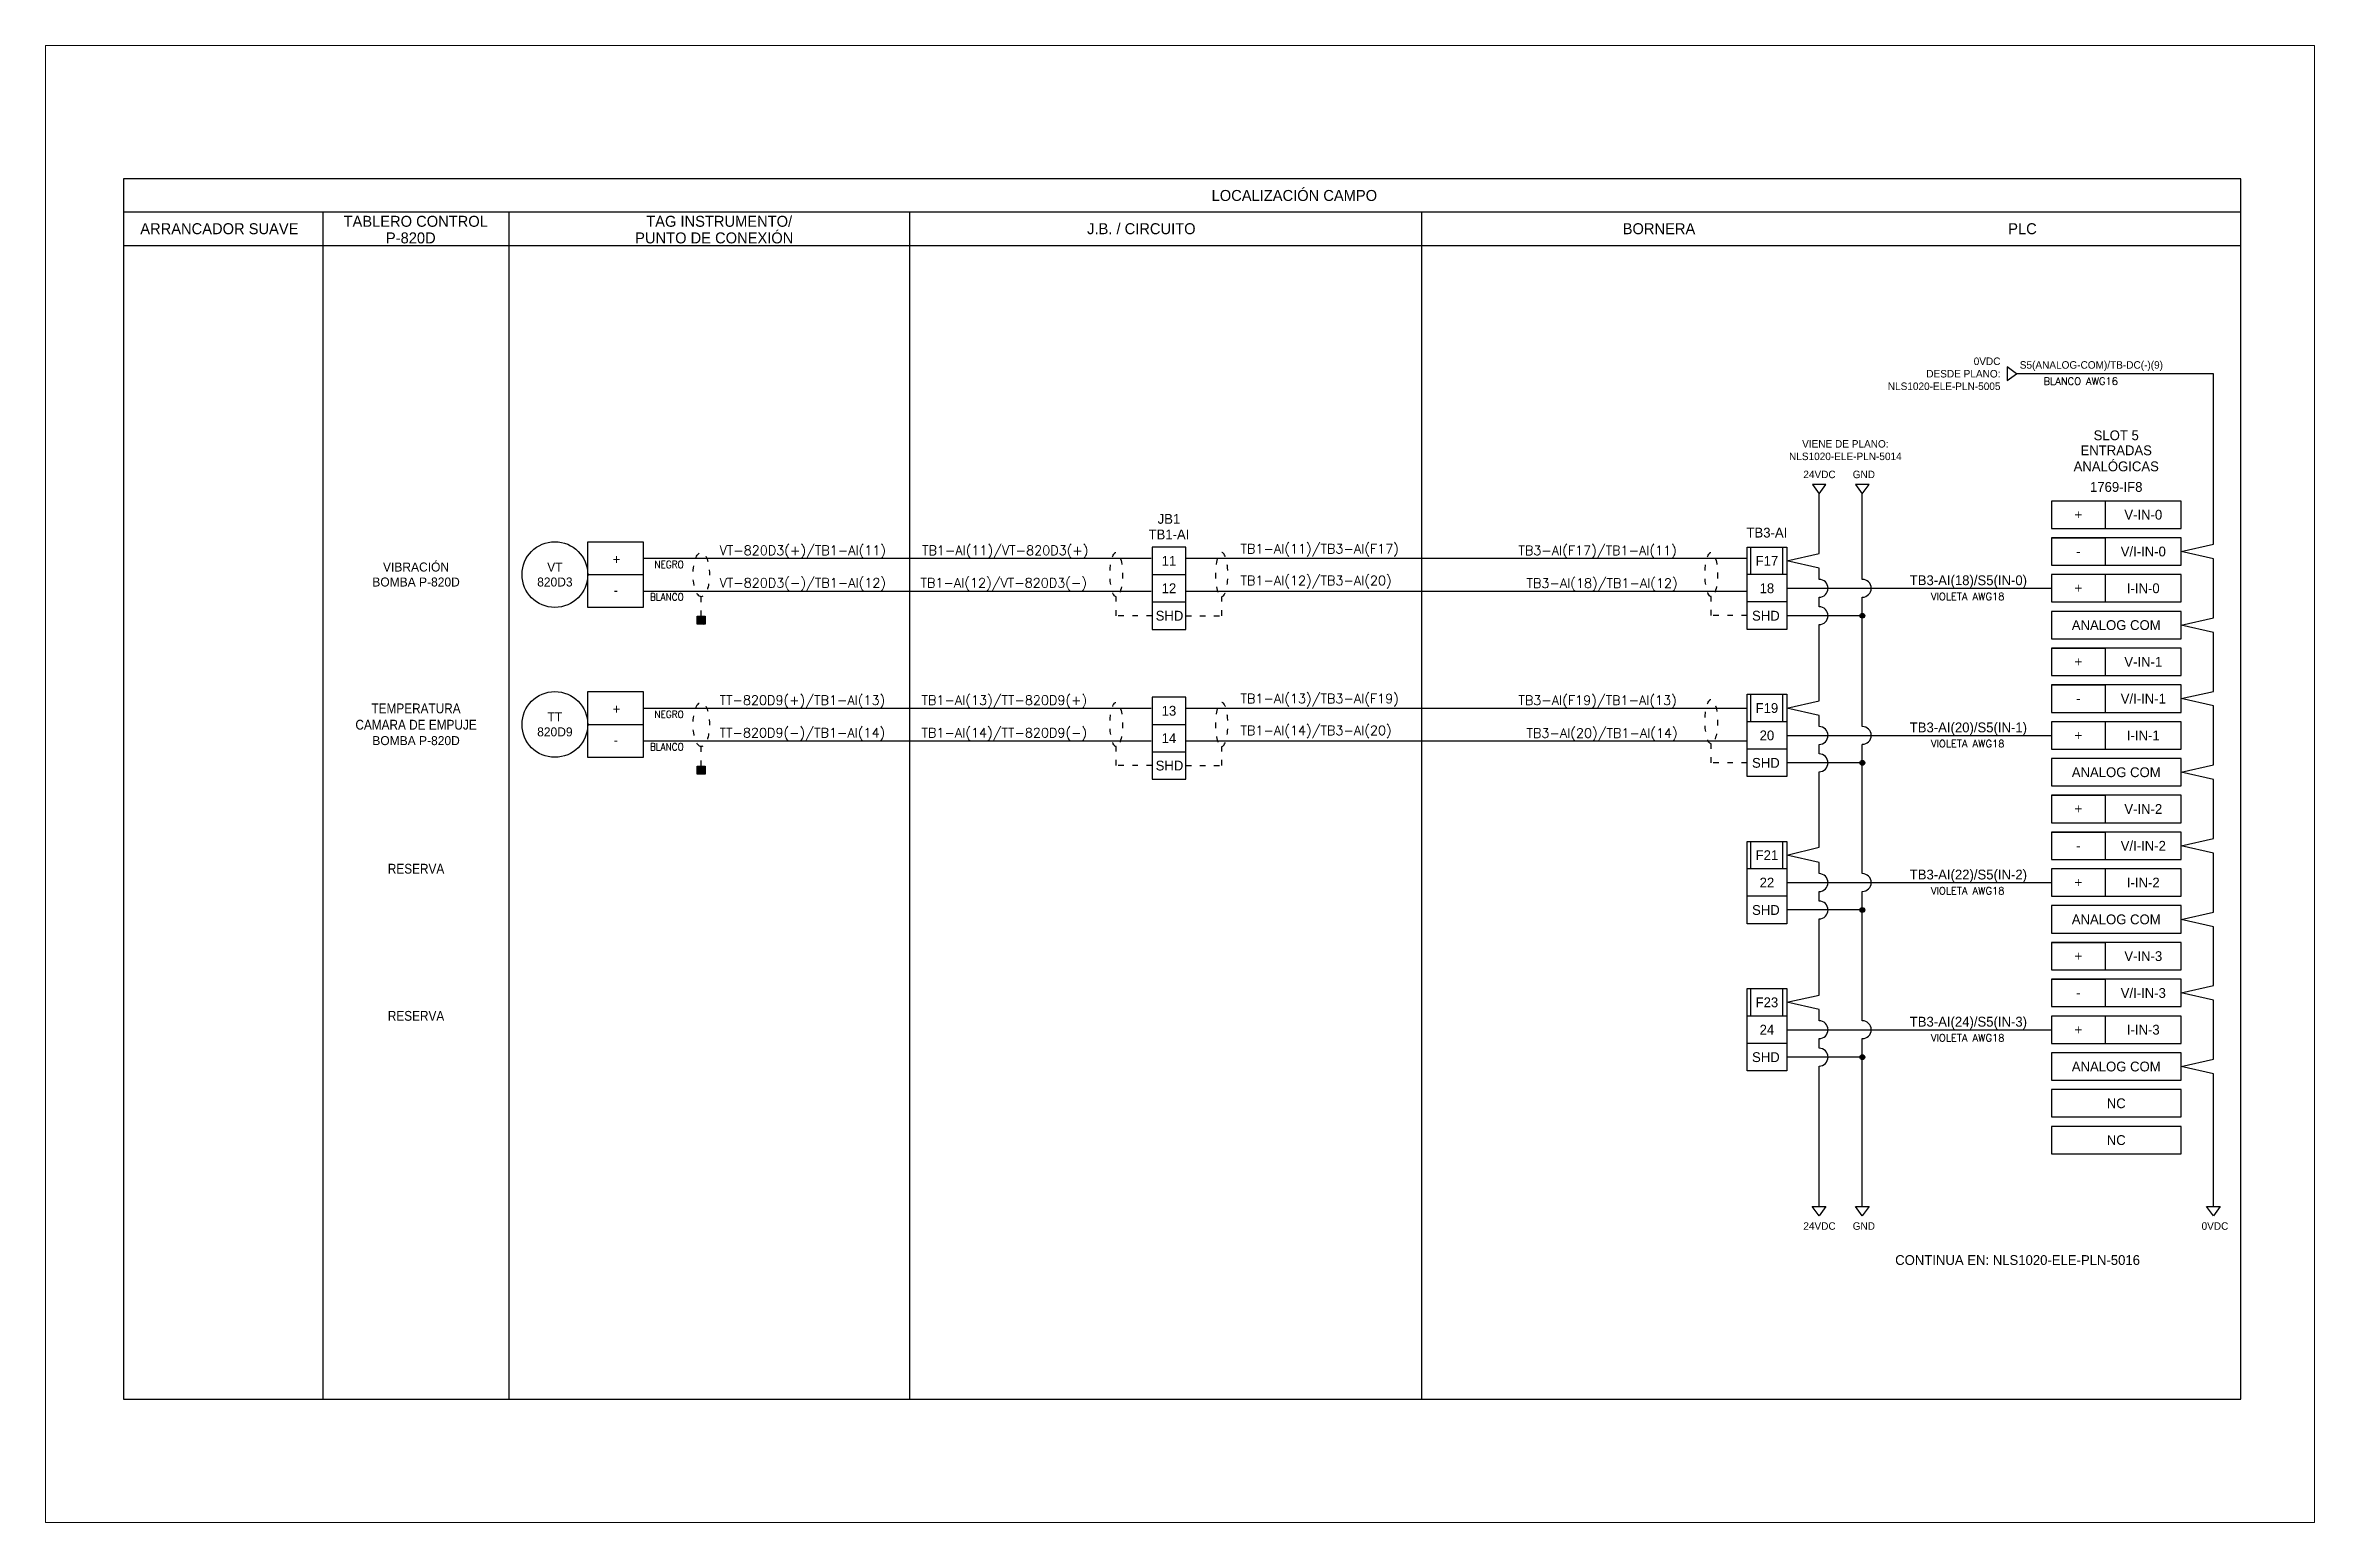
# Model space of a CAD drawing. Extents: x 2982 to 4048, y -323 to 293.
# Drawn here: x 2982.1 to 3466.1, y -323 to -8 of the extents above; entities that cross this region are included whole.
import ezdxf
from ezdxf.enums import TextEntityAlignment as Align

# ---------------------------------------------------------------- set-up
doc = ezdxf.new("R2010")
doc.units = 0
doc.header["$LTSCALE"] = 0.1
doc.header["$MEASUREMENT"] = 0
doc.linetypes.add('ACAD_ISO03W100', pattern=[30, 12, -18])
doc.layers.get('Defpoints').update_dxf_attribs({"lineweight": 0})
for name, color, linetype, lineweight in [('EL-cables', 7, 'Continuous', 20), ('EL-componentes', 7, 'Continuous', 25), ('EL-titulos 3', 7, 'Continuous', 20)]:
    doc.layers.add(name, color=color, linetype=linetype, lineweight=lineweight)
doc.styles.add('F1A', font='amir.shx')
doc.styles.add('ROMANS', font='romans.shx')

msp = doc.modelspace()

# ---------------------------------------------------------------- texts
at = {"lineweight": 25, "style": 'F1A'}
for s, height, p in [('LOCALIZACIÓN CAMPO', 2.34, (3248.5, -39.98)), ('ARRANCADOR SUAVE', 2.34, (3019.23, -47.07)), ('TABLERO CONTROL', 2.34, (3061.11, -45.49)), ('P-820D', 2.34, (3060.06, -49.03)), ('PUNTO DE CONEXIÓN', 2.34, (3124.78, -49.03)), ('TAG INSTRUMENTO/', 2.34, (3125.83, -45.49)), ('J.B. / CIRCUITO', 2.34, (3215.87, -47.07)), ('BORNERA', 2.34, (3326.26, -47.07)), ('PLC', 2.34, (3403.79, -47.07)), ('SLOT 5', 2.091, (3423.78, -91.13)), ('ANALÓGICAS', 2.091, (3423.78, -97.75)), ('ENTRADAS', 2.091, (3423.78, -94.33)), ('1769-IF8', 2.091, (3423.78, -102.14)), ('TB1-AI', 2.091, (3221.75, -112.28)), ('JB1', 2.091, (3221.75, -108.95)), ('TB3-AI', 2.091, (3349.28, -111.88)), ('+', 2.09, (3415.7, -108.02)), ('V-IN-0', 2.091, (3429.55, -108.06)), ('-', 2.09, (3415.7, -115.87)), ('V/I-IN-0', 2.091, (3429.55, -115.91)), ('11', 2.091, (3221.75, -117.91)), ('F17', 2.091, (3349.28, -117.91)), ('TB3-AI(18)/S5(IN-0)', 2.0907, (3392.25, -122.04)), ('12', 2.091, (3221.75, -123.75)), ('18', 2.091, (3349.28, -123.75)), ('+', 2.09, (3415.7, -123.71)), ('I-IN-0', 2.091, (3429.55, -123.75)), ('SHD', 2.091, (3221.87, -129.6)), ('SHD', 2.091, (3349.06, -129.6)), ('ANALOG COM', 2.091, (3423.78, -131.6)), ('+', 2.09, (3415.7, -139.4)), ('V-IN-1', 2.091, (3429.55, -139.44)), ('13', 2.091, (3221.75, -149.87)), ('F19', 2.091, (3349.28, -149.29)), ('-', 2.09, (3415.7, -147.25)), ('V/I-IN-1', 2.091, (3429.55, -147.29)), ('14', 2.091, (3221.75, -155.72)), ('20', 2.091, (3349.28, -155.13)), ('TB3-AI(20)/S5(IN-1)', 2.0907, (3392.25, -153.42)), ('+', 2.09, (3415.7, -155.09)), ('I-IN-1', 2.091, (3429.55, -155.13)), ('SHD', 2.091, (3221.87, -161.56)), ('SHD', 2.091, (3349.06, -160.98)), ('ANALOG COM', 2.091, (3423.78, -162.98)), ('+', 2.09, (3415.7, -170.78)), ('V-IN-2', 2.091, (3429.55, -170.82)), ('-', 2.09, (3415.7, -178.63)), ('V/I-IN-2', 2.091, (3429.55, -178.67)), ('F21', 2.091, (3349.28, -180.67)), ('TB3-AI(22)/S5(IN-2)', 2.0907, (3392.25, -184.8)), ('22', 2.091, (3349.28, -186.51)), ('+', 2.09, (3415.7, -186.47)), ('I-IN-2', 2.091, (3429.55, -186.51)), ('SHD', 2.091, (3349.06, -192.36)), ('ANALOG COM', 2.091, (3423.78, -194.36)), ('+', 2.09, (3415.7, -202.16)), ('V-IN-3', 2.091, (3429.55, -202.2)), ('F23', 2.091, (3349.28, -212.05)), ('-', 2.09, (3415.7, -210.01)), ('V/I-IN-3', 2.091, (3429.55, -210.05)), ('24', 2.091, (3349.28, -217.89)), ('TB3-AI(24)/S5(IN-3)', 2.0907, (3392.25, -216.18)), ('+', 2.09, (3415.7, -217.85)), ('I-IN-3', 2.091, (3429.55, -217.89)), ('SHD', 2.091, (3349.06, -223.74)), ('ANALOG COM', 2.091, (3423.78, -225.74)), ('NC', 2.091, (3423.78, -233.58)), ('NC', 2.091, (3423.78, -241.43)), ('CONTINUA EN: NLS1020-ELE-PLN-5016', 2.0907, (3402.74, -267.01))]:
    msp.add_text(s, height=height, dxfattribs=at).set_placement(p, align=Align.MIDDLE_CENTER)
at = {"lineweight": 25, "style": 'ROMANS'}
for s, height, p in [('BLANCO AWG16', 1.5444, (3408.26, -80.36)), ('VT-820D3(+)/TB1-AI(11)', 2, (3125.92, -116.66)), ('TB1-AI(11)/VT-820D3(+)', 2, (3169.09, -116.66)), ('TB1-AI(11)/TB3-AI(F17)', 2, (3237.02, -116.31)), ('TB3-AI(F17)/TB1-AI(11)', 2, (3296.29, -116.67)), ('TB1-AI(12)/TB3-AI(20)', 2, (3237.02, -123.1)), ('VT-820D3(-)/TB1-AI(12)', 2, (3125.92, -123.59)), ('TB1-AI(12)/VT-820D3(-)', 2, (3168.78, -123.59)), ('TB3-AI(18)/TB1-AI(12)', 2, (3298.01, -123.66)), ('VIOLETA AWG18', 1.5444, (3384.25, -126.27)), ('TT-820D9(+)/TB1-AI(13)', 2, (3125.92, -148.62)), ('TB1-AI(13)/TT-820D9(+)', 2, (3168.99, -148.62)), ('TB1-AI(13)/TB3-AI(F19)', 2, (3237.02, -148.28)), ('TB3-AI(F19)/TB1-AI(13)', 2, (3296.29, -148.63)), ('TT-820D9(-)/TB1-AI(14)', 2, (3125.92, -155.56)), ('TB1-AI(14)/TT-820D9(-)', 2, (3168.99, -155.56)), ('TB1-AI(14)/TB3-AI(20)', 2, (3237.02, -155.06)), ('TB3-AI(20)/TB1-AI(14)', 2, (3298.01, -155.63)), ('VIOLETA AWG18', 1.5444, (3384.25, -157.65)), ('VIOLETA AWG18', 1.5444, (3384.25, -189.03)), ('VIOLETA AWG18', 1.5444, (3384.25, -220.41))]:
    msp.add_text(s, height=height, dxfattribs=at).set_placement(p)
at = {"lineweight": 25, "style": 'F1A'}
for s, p in [('+', (3103.94, -117.62)), ('-', (3103.78, -124.64)), ('+', (3103.94, -149.59)), ('-', (3103.78, -156.6))]:
    msp.add_text(s, height=2.09, rotation=180, dxfattribs=at).set_placement(p, align=Align.MIDDLE_CENTER)
at = {"lineweight": 25, "style": 'ROMANS', "width": 0.9}
for s, p in [('NEGRO', (3118.27, -119.45)), ('BLANCO', (3118.27, -126.37)), ('NEGRO', (3118.27, -151.41)), ('BLANCO', (3118.27, -158.33))]:
    msp.add_text(s, height=1.544, dxfattribs=at).set_placement(p, align=Align.RIGHT)
at = {"lineweight": 25, "ltscale": 0.1, "char_height": 2.0907, "attachment_point": 5, "style": 'F1A'}
for s, insert, width in [('{\\fAller|b0|i0|c0|p0;\\H0.91667x;VIBRACIÓN\\PBOMBA P-820D}', (3061.18, -120.83), 41.4365), ('{\\fAller|b0|i0|c0|p0;\\H0.91667x;VT\\P820D3}', (3090.79, -120.83), 16.8562), ('{\\W0.9;TEMPERATURA CAMARA DE EMPUJE\\P\\fAller|b0|i0|c0|p0;\\H0.91667x;\\W1;BOMBA P-820D}', (3061.18, -152.77), 30.1361), ('{\\fAller|b0|i0|c0|p0;\\H0.91667x;TT\\P820D9}', (3090.79, -152.79), 16.8562), ('{\\W0.9;RESERVA}', (3061.18, -183.57), 43.3753), ('{\\W0.9;RESERVA}', (3061.18, -214.95), 43.3753)]:
    msp.add_mtext(s, dxfattribs=dict(at, insert=insert, width=width))
at = {"layer": 'EL-titulos 3', "lineweight": 25, "style": 'F1A'}
msp.add_text('S5(ANALOG-COM)/TB-DC(-)(9)', height=1.6, dxfattribs=at).set_placement((3403.21, -76.92))
at = {"layer": 'EL-titulos 3', "lineweight": 25, "char_height": 1.6, "style": 'F1A'}
for s, insert, width, attachment_point in [('\\pxqr;0VDC\\PDESDE PLANO: NLS1020-ELE-PLN-5005 ', (3399.09, -78.01), 36.4521, 6), ('\\pxqc;VIENE DE PLANO:\\PNLS1020-ELE-PLN-5014', (3366.01, -92.15), 64.2153, 2), ('\\pxqc;24VDC', (3378.72, -99.48), 36.4521, 6), ('\\pxqc;GND', (3388.18, -99.48), 36.4521, 6), ('\\pxqc;24VDC', (3378.72, -259.77), 36.4521, 6), ('\\pxqc;GND', (3388.18, -259.77), 36.4521, 6), ('\\pxqc;0VDC', (3463.06, -259.77), 36.4521, 6)]:
    msp.add_mtext(s, dxfattribs=dict(at, insert=insert, width=width, attachment_point=attachment_point))

# ---------------------------------------------------------------- hatches: boundary and pattern name
at = {"lineweight": 25, "ltscale": 88}
h = msp.add_hatch(dxfattribs=at)
h.set_pattern_fill('ANSI31', color=256, scale=0.467995)
h.set_pattern_definition([(45, (2183.99226, -975.230604), (-0.0413652925, 0.0413652925), [])])
h.paths.add_polyline_path([(3121.13, -129.69), (3121.13, -131.44), (3122.86, -131.44), (3122.86, -129.69)])
at = {"ltscale": 0.1}
h = msp.add_hatch(color=256, dxfattribs=at)
h.dxf.hatch_style = 1
edge = h.paths.add_edge_path()
edge.add_arc((3369.63, -129.6), 0.509, 0, 360)
at = {"lineweight": 25, "ltscale": 88}
h = msp.add_hatch(dxfattribs=at)
h.set_pattern_fill('ANSI31', color=256, scale=0.467995)
h.set_pattern_definition([(45, (2183.99226, -1007.194924), (-0.0413652925, 0.0413652925), [])])
h.paths.add_polyline_path([(3121.13, -161.66), (3121.13, -163.4), (3122.86, -163.4), (3122.86, -161.66)])
at = {"ltscale": 0.1}
h = msp.add_hatch(color=256, dxfattribs=at)
h.dxf.hatch_style = 1
edge = h.paths.add_edge_path()
edge.add_arc((3369.63, -160.98), 0.509, 0, 360)
h = msp.add_hatch(color=256, dxfattribs=at)
h.dxf.hatch_style = 1
edge = h.paths.add_edge_path()
edge.add_arc((3369.63, -192.36), 0.509, 0, 360)
h = msp.add_hatch(color=256, dxfattribs=at)
h.dxf.hatch_style = 1
edge = h.paths.add_edge_path()
edge.add_arc((3369.63, -223.74), 0.509, 0, 360)

# ---------------------------------------------------------------- linework, layer by layer
at = {"lineweight": 25}
for p, q in [((3450.37, -43.52), (2998.82, -43.52)), ((3041.37, -296.71), (3041.37, -43.52)), ((3080.98, -43.52), (3080.98, -296.71)), ((3166.49, -296.71), (3166.49, -43.52)), ((3275.58, -43.52), (3275.58, -296.71)), ((2998.82, -50.62), (3450.37, -50.62)), ((3109.6, -113.82), (3109.6, -127.84)), ((3218.15, -120.83), (3225.35, -120.83)), ((3353.52, -123.75), (3409.95, -123.75)), ((3109.6, -145.78), (3109.6, -159.81)), ((3218.15, -152.79), (3225.35, -152.79)), ((3353.52, -155.13), (3409.95, -155.13)), ((3353.52, -186.51), (3409.95, -186.51)), ((3353.52, -217.89), (3409.95, -217.89))]:
    msp.add_line(p, q, dxfattribs=at)
at = {"lineweight": 25, "ltscale": 88}
for p, q in [((3421.48, -110.98), (3421.48, -105.14)), ((3409.95, -112.98), (3421.48, -112.98)), ((3421.48, -118.83), (3421.48, -112.98)), ((3409.95, -118.83), (3421.48, -118.83)), ((3421.48, -126.67), (3421.48, -120.83)), ((3409.95, -136.52), (3421.48, -136.52)), ((3421.48, -142.36), (3421.48, -136.52)), ((3409.95, -142.36), (3421.48, -142.36)), ((3409.95, -144.36), (3421.48, -144.36)), ((3421.48, -150.21), (3421.48, -144.36)), ((3409.95, -150.21), (3421.48, -150.21)), ((3421.48, -158.05), (3421.48, -152.21)), ((3409.95, -167.9), (3421.48, -167.9)), ((3421.48, -173.74), (3421.48, -167.9)), ((3409.95, -173.74), (3421.48, -173.74)), ((3409.95, -175.74), (3421.48, -175.74)), ((3421.48, -181.59), (3421.48, -175.74)), ((3409.95, -181.59), (3421.48, -181.59)), ((3421.48, -189.43), (3421.48, -183.59)), ((3409.95, -199.28), (3421.48, -199.28)), ((3421.48, -205.12), (3421.48, -199.28)), ((3409.95, -207.12), (3421.48, -207.12)), ((3421.48, -212.97), (3421.48, -207.12)), ((3421.48, -220.81), (3421.48, -214.97))]:
    msp.add_line(p, q, dxfattribs=at)
at = {"ltscale": 0.1}
msp.add_line((3353.52, -117.91), (3360.41, -116.35), dxfattribs=at)
at = {"lineweight": 25}
for points in [[(3450.37, -36.43), (2998.82, -36.43), (2998.82, -296.71), (3450.37, -296.71)], [(3437.62, -105.14), (3409.95, -105.14), (3409.95, -110.98), (3437.62, -110.98)], [(3225.35, -114.98), (3218.15, -114.98), (3218.15, -126.67), (3225.35, -126.67)], [(3437.62, -112.98), (3409.95, -112.98), (3409.95, -118.83), (3437.62, -118.83)], [(3437.62, -120.83), (3409.95, -120.83), (3409.95, -126.67), (3437.62, -126.67)], [(3437.62, -128.67), (3409.95, -128.67), (3409.95, -134.52), (3437.62, -134.52)], [(3437.62, -136.52), (3409.95, -136.52), (3409.95, -142.36), (3437.62, -142.36)], [(3437.62, -144.36), (3409.95, -144.36), (3409.95, -150.21), (3437.62, -150.21)], [(3225.35, -146.95), (3218.15, -146.95), (3218.15, -158.64), (3225.35, -158.64)], [(3437.62, -152.21), (3409.95, -152.21), (3409.95, -158.05), (3437.62, -158.05)], [(3437.62, -160.05), (3409.95, -160.05), (3409.95, -165.9), (3437.62, -165.9)], [(3437.62, -167.9), (3409.95, -167.9), (3409.95, -173.74), (3437.62, -173.74)], [(3437.62, -175.74), (3409.95, -175.74), (3409.95, -181.59), (3437.62, -181.59)], [(3437.62, -183.59), (3409.95, -183.59), (3409.95, -189.43), (3437.62, -189.43)], [(3437.62, -191.43), (3409.95, -191.43), (3409.95, -197.28), (3437.62, -197.28)], [(3437.62, -199.28), (3409.95, -199.28), (3409.95, -205.12), (3437.62, -205.12)], [(3437.62, -207.12), (3409.95, -207.12), (3409.95, -212.97), (3437.62, -212.97)], [(3437.62, -214.97), (3409.95, -214.97), (3409.95, -220.81), (3437.62, -220.81)], [(3437.62, -222.81), (3409.95, -222.81), (3409.95, -228.66), (3437.62, -228.66)], [(3437.62, -230.66), (3409.95, -230.66), (3409.95, -236.5), (3437.62, -236.5)], [(3437.62, -238.5), (3409.95, -238.5), (3409.95, -244.35), (3437.62, -244.35)]]:
    msp.add_lwpolyline(points, close=True, dxfattribs=at)
for points in [[(3444.51, -78.63), (3444.51, -78)], [(3360.41, -116.35), (3360.41, -103.63)], [(3369.63, -121.85), (3369.63, -103.63)], [(3097.81, -113.82), (3109.6, -113.82)], [(3109.6, -127.84), (3097.81, -127.84), (3097.81, -113.82)], [(3353.52, -114.98), (3353.52, -132.52), (3345.04, -132.52), (3345.04, -114.98)], [(3345.04, -114.98), (3353.52, -114.98)], [(3345.86, -120.83), (3345.86, -114.98)], [(3352.69, -120.83), (3352.69, -114.98)], [(3097.81, -120.83), (3109.6, -120.83)], [(3109.6, -117.32), (3217.97, -117.32)], [(3225.18, -117.32), (3345.04, -117.32)], [(3353.52, -120.83), (3345.04, -120.83)], [(3109.6, -124.34), (3217.97, -124.34)], [(3225.18, -124.34), (3345.04, -124.34)], [(3369.63, -129.6), (3369.63, -125.66)], [(3218.15, -126.67), (3218.15, -132.52), (3225.35, -132.52), (3225.35, -126.67)], [(3353.52, -126.67), (3345.04, -126.67)], [(3097.81, -145.78), (3109.6, -145.78)], [(3109.6, -159.81), (3097.81, -159.81), (3097.81, -145.78)], [(3109.6, -149.29), (3217.97, -149.29)], [(3225.18, -149.29), (3345.04, -149.29)], [(3353.52, -146.36), (3353.52, -163.9), (3345.04, -163.9), (3345.04, -146.36)], [(3345.04, -146.36), (3353.52, -146.36)], [(3345.86, -152.21), (3345.86, -146.36)], [(3352.69, -152.21), (3352.69, -146.36)], [(3097.81, -152.79), (3109.6, -152.79)], [(3353.52, -152.21), (3345.04, -152.21)], [(3109.6, -156.3), (3217.97, -156.3)], [(3218.15, -158.64), (3218.15, -164.48), (3225.35, -164.48), (3225.35, -158.64)], [(3225.18, -156.3), (3345.04, -156.3)], [(3353.52, -158.05), (3345.04, -158.05)], [(3353.52, -177.74), (3353.52, -195.28), (3345.04, -195.28), (3345.04, -177.74)], [(3345.04, -177.74), (3353.52, -177.74)], [(3345.86, -183.59), (3345.86, -177.74)], [(3352.69, -183.59), (3352.69, -177.74)], [(3353.52, -183.59), (3345.04, -183.59)], [(3353.52, -189.43), (3345.04, -189.43)], [(3353.52, -209.12), (3353.52, -226.66), (3345.04, -226.66), (3345.04, -209.12)], [(3345.04, -209.12), (3353.52, -209.12)], [(3345.86, -214.97), (3345.86, -209.12)], [(3352.69, -214.97), (3352.69, -209.12)], [(3353.52, -214.97), (3345.04, -214.97)], [(3353.52, -220.81), (3345.04, -220.81)], [(3360.42, -255.59), (3360.42, -225.64)]]:
    msp.add_lwpolyline(points, dxfattribs=at)
for points in [[(3360.41, -162.88, 1), (3360.41, -159.07), (3360.41, -157.04, 1), (3360.41, -153.23), (3360.41, -150.85), (3353.52, -149.29), (3360.41, -147.73), (3360.41, -131.5, 1), (3360.41, -127.69), (3360.41, -125.66, 1), (3360.41, -121.85), (3360.41, -119.47), (3353.52, -117.91)], [(3360.41, -194.26, 1), (3360.41, -190.45), (3360.41, -188.42, 1), (3360.41, -184.61), (3360.41, -182.23), (3353.52, -180.67), (3360.41, -178.99), (3360.41, -162.88)], [(3360.41, -225.64, 1), (3360.41, -221.83), (3360.41, -219.8, 1), (3360.41, -215.99), (3360.41, -213.61), (3353.52, -212.05), (3360.41, -210.49), (3360.41, -194.26)]]:
    msp.add_lwpolyline(points, format="xyb", dxfattribs=at)
at = {"linetype": 'ACAD_ISO03W100', "lineweight": 25}
for points in [[(3122, -129.69), (3122, -125.55)], [(3218.15, -129.6), (3210.51, -129.6), (3210.51, -125.55)], [(3225.35, -129.6), (3233, -129.6), (3233, -125.55)], [(3345.04, -129.58), (3337.41, -129.58), (3337.41, -125.53)], [(3122, -161.66), (3122, -157.52)], [(3218.15, -161.56), (3210.51, -161.56), (3210.51, -157.52)], [(3225.35, -161.56), (3233, -161.56), (3233, -157.52)], [(3345.04, -160.96), (3337.41, -160.96), (3337.41, -156.91)]]:
    msp.add_lwpolyline(points, dxfattribs=at)
at = {"lineweight": 25, "ltscale": 88}
for points in [[(3121.13, -129.69), (3122.86, -129.69), (3122.86, -131.44), (3121.13, -131.44)], [(3121.13, -161.66), (3122.86, -161.66), (3122.86, -163.4), (3121.13, -163.4)]]:
    msp.add_lwpolyline(points, close=True, dxfattribs=at)
for points in [[(3369.63, -153.23), (3369.63, -129.6), (3353.52, -129.6)], [(3369.63, -160.98), (3369.63, -157.04)], [(3369.63, -160.98), (3369.63, -160.98), (3353.52, -160.98)], [(3369.63, -184.61), (3369.63, -160.98), (3353.52, -160.98)], [(3369.63, -192.36), (3369.63, -188.42)], [(3369.63, -192.36), (3369.63, -192.36), (3353.52, -192.36)], [(3369.63, -215.99), (3369.63, -192.36), (3353.52, -192.36)], [(3369.63, -223.74), (3369.63, -219.8)], [(3369.63, -223.74), (3369.63, -223.74), (3353.52, -223.74)], [(3369.63, -255.56), (3369.63, -223.74), (3353.52, -223.74)], [(3369.62, -257.55), (3369.62, -257.58)]]:
    msp.add_lwpolyline(points, dxfattribs=at)
at = {"lineweight": 25}
for centre in [(3090.79, -120.83), (3090.79, -152.79)]:
    msp.add_circle(centre, 7.01, dxfattribs=at)
at = {"ltscale": 0.1}
for centre in [(3369.63, -129.6), (3369.63, -160.98), (3369.63, -192.36), (3369.63, -223.74)]:
    msp.add_circle(centre, 0.509, dxfattribs=at)
msp.add_arc((3369.63, -123.75), 1.9, 270, 90, dxfattribs=at)
at = {"lineweight": 25}
for centre in [(3369.63, -155.13), (3369.63, -186.51), (3369.63, -217.89)]:
    msp.add_arc(centre, 1.9, 270, 90, dxfattribs=at)
at = {"linetype": 'ACAD_ISO03W100', "lineweight": 25}
for centre, ratio in [((3122, -120.83), 0.369403), ((3210.51, -120.83), 0.281569), ((3337.41, -120.81), 0.281569), ((3337.41, -120.83), 0.281569), ((3122, -152.79), 0.369403), ((3210.51, -152.79), 0.281569), ((3337.41, -152.19), 0.281569)]:
    msp.add_ellipse(centre, major_axis=(0, -4.72), ratio=ratio, dxfattribs=at)
at = {"linetype": 'ACAD_ISO03W100', "lineweight": 25, "extrusion": (0, 0, -1)}
for centre in [(3233, -120.83), (3233, -152.79)]:
    msp.add_ellipse(centre, major_axis=(0, -4.72), ratio=0.281569, dxfattribs=at)
at = {"layer": 'Defpoints', "color": 5, "ltscale": 0.1}
msp.add_lwpolyline([(2982.13, -7.97), (3466.09, -7.97), (3466.09, -323.01), (2982.13, -323.01)], close=True, dxfattribs=at)
at = {"layer": 'EL-cables', "lineweight": 25}
for p, q in [((3444.51, -78), (3402.51, -78)), ((3444.51, -114.35), (3444.51, -78)), ((3437.62, -115.91), (3444.51, -114.35)), ((3444.51, -117.47), (3437.62, -115.91)), ((3444.51, -130.04), (3444.51, -117.47)), ((3437.62, -131.6), (3444.51, -130.04)), ((3444.51, -133.16), (3437.62, -131.6)), ((3437.62, -147.29), (3444.51, -145.73)), ((3444.51, -148.85), (3437.62, -147.29)), ((3437.62, -162.98), (3444.51, -161.42)), ((3444.51, -164.54), (3437.62, -162.98)), ((3437.62, -178.67), (3444.51, -177.11)), ((3444.51, -180.23), (3437.62, -178.67)), ((3437.62, -194.36), (3444.51, -192.8)), ((3444.51, -195.92), (3437.62, -194.36)), ((3437.62, -210.05), (3444.51, -208.49)), ((3444.51, -211.61), (3437.62, -210.05)), ((3437.62, -225.74), (3444.51, -224.18)), ((3444.51, -227.3), (3437.62, -225.74))]:
    msp.add_line(p, q, dxfattribs=at)
for points in [[(3444.51, -145.73), (3444.51, -133.16)], [(3444.51, -161.42), (3444.51, -148.85)], [(3444.51, -177.11), (3444.51, -164.54)], [(3444.51, -192.8), (3444.51, -180.23)], [(3444.51, -208.49), (3444.51, -195.92)], [(3444.51, -224.18), (3444.51, -211.61)], [(3444.51, -255.56), (3444.51, -227.3)]]:
    msp.add_lwpolyline(points, dxfattribs=at)
at = {"layer": 'EL-componentes', "lineweight": 25}
for points in [[(3400.49, -78.01), (3400.49, -79.45), (3402.51, -78), (3400.49, -76.55), (3400.49, -77.99)], [(3360.4, -101.61), (3358.97, -101.61), (3360.41, -103.63), (3361.86, -101.61), (3360.43, -101.61)], [(3369.61, -101.61), (3368.18, -101.61), (3369.63, -103.63), (3371.08, -101.61), (3369.64, -101.61)], [(3360.42, -255.56), (3361.86, -255.56), (3360.41, -257.58), (3358.96, -255.56), (3360.39, -255.56)], [(3369.63, -255.56), (3371.07, -255.56), (3369.62, -257.58), (3368.17, -255.56), (3369.61, -255.56)], [(3444.51, -255.56), (3445.95, -255.56), (3444.5, -257.58), (3443.05, -255.56), (3444.49, -255.56)]]:
    msp.add_lwpolyline(points, dxfattribs=at)

msp.set_redraw_order([(e.dxf.handle, doc.entitydb.next_handle()) for e in msp.query("TEXT MTEXT ATTDEF DIMENSION ARC_DIMENSION")])  # texts and dimensions are drawn at this point

doc.saveas('drawing.dxf')
